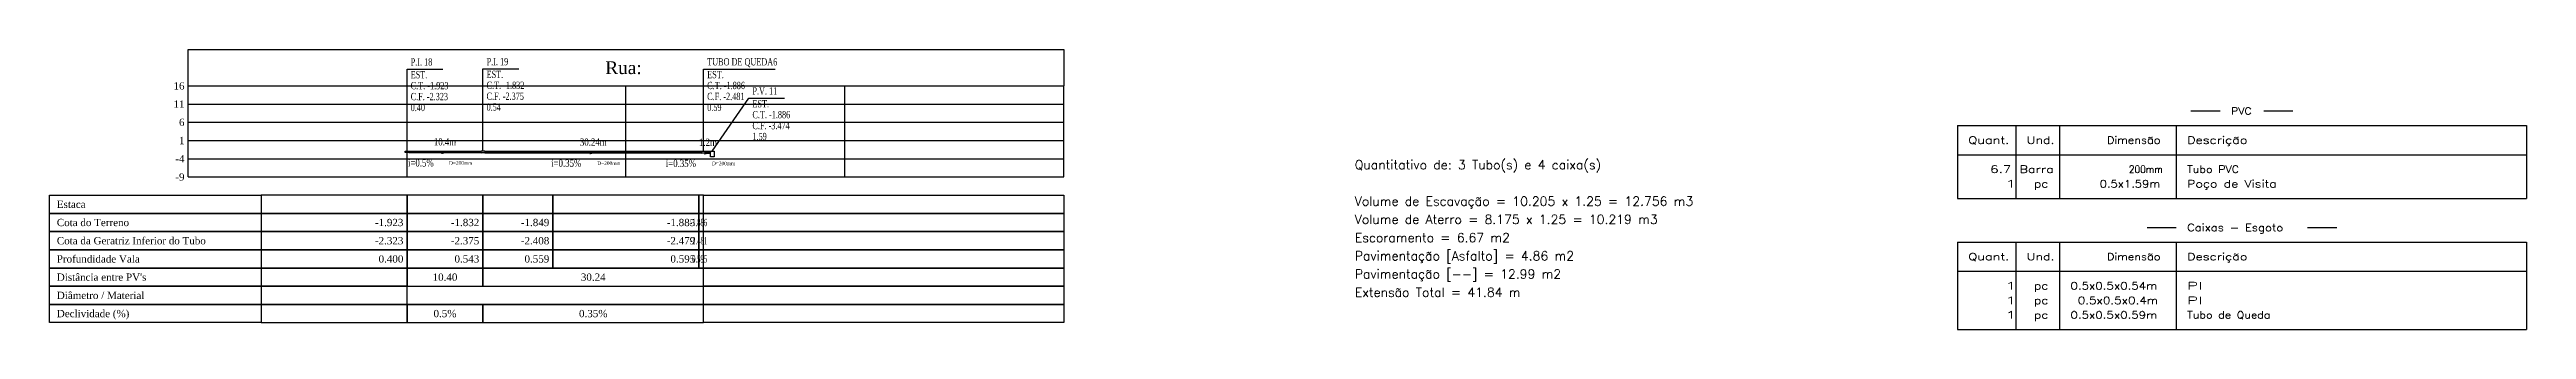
# Model space of a CAD drawing. Extents: x -44 to 14114764, y -20 to 289527804.
# Drawn here: x 359169.6 to 359509.1, y 7351351.1 to 7351389.5 of the extents above; entities that cross this region are included whole.
import ezdxf
from ezdxf.enums import TextEntityAlignment as Align

# ---------------------------------------------------------------- set-up
doc = ezdxf.new("R2010")
doc.units = 0
for name, color, linetype in [('LISTAGEM_LINHA', 7, 'Continuous'), ('LISTAGEM_TEXTO', 7, 'Continuous'), ('PS_IND_COMPRIMENTO', 7, 'Continuous'), ('PS_IND_DIAMETRO', 7, 'Continuous'), ('PS_IND_FLUXO', 3, 'Continuous'), ('PS_IND_INCLINACAO', 7, 'Continuous'), ('PS_PERFIL_CAIXAS', 7, 'Continuous'), ('PS_PERFIL_COTA_LIN', 7, 'Continuous'), ('PS_PERFIL_COTA_TXT', 5, 'Continuous'), ('PS_PERFIL_GRADE', 8, 'Continuous'), ('PS_PERFIL_TERRENO', 3, 'Continuous'), ('PS_PERFIL_TITULOS', 5, 'Continuous'), ('PS_PERFIL_TUBO', 7, 'Continuous'), ('PS_PONTOS_IDENTIFICACAO_LIN', 7, 'Continuous'), ('PS_PONTOS_IDENTIFICACAO_TXT', 7, 'Continuous')]:
    doc.layers.add(name, color=color, linetype=linetype)
doc.styles.add('ROMANS', font='ROMANS.shx', dxfattribs={"height": 2})
doc.styles.get("Standard").update_dxf_attribs({"font": 'times.ttf'})

msp = doc.modelspace()

# ---------------------------------------------------------------- texts
at = {"layer": 'LISTAGEM_TEXTO', "style": 'ROMANS'}
for s, width, p in [('PVC', 1.105263, (359468.558, 7351380.57)), ('Quant.', 1.298969, (359432.558, 7351376.57)), ('Und.', 1.272727, (359440.558, 7351376.57)), ('Dimensão', 1.135135, (359451.558, 7351376.57)), ('Descrição', 1.277027, (359462.558, 7351376.57)), ('6.7', 1.340426, (359435.558, 7351372.57)), ('1', 1.909091, (359437.558, 7351370.57)), ('Barra', 1.296296, (359439.558, 7351372.57)), ('pc', 1.235294, (359441.558, 7351370.57)), ('0.5x1.59m', 1.159509, (359450.558, 7351370.57)), ('200mm', 0.905172, (359454.558, 7351372.57)), ('Tubo PVC', 1.112583, (359462.558, 7351372.57)), ('Poço de Visita', 1.25641, (359462.558, 7351370.57)), ('Caixas - Esgoto', 1.162362, (359462.558, 7351364.57)), ('Quant.', 1.298969, (359432.558, 7351360.57)), ('Und.', 1.272727, (359440.558, 7351360.57)), ('Dimensão', 1.135135, (359451.558, 7351360.57)), ('Descrição', 1.277027, (359462.558, 7351360.57)), ('1', 1.909091, (359437.558, 7351356.57)), ('pc', 1.235294, (359441.558, 7351356.57)), ('0.5x0.5x0.54m', 1.186957, (359446.558, 7351356.57)), ('PI', 1.68, (359462.558, 7351356.57)), ('1', 1.909091, (359437.558, 7351354.57)), ('pc', 1.235294, (359441.558, 7351354.57)), ('0.5x0.5x0.4m', 1.2, (359447.558, 7351354.57)), ('PI', 1.68, (359462.558, 7351354.57)), ('1', 1.909091, (359437.558, 7351352.57)), ('pc', 1.235294, (359441.558, 7351352.57)), ('0.5x0.5x0.59m', 1.186957, (359446.558, 7351352.57)), ('Tubo de Queda', 1.114286, (359462.558, 7351352.57))]:
    msp.add_text(s, height=1, dxfattribs=dict(at, width=width)).set_placement(p)
at = {"layer": 'LISTAGEM_TEXTO', "color": 7, "style": 'ROMANS'}
for s, p in [('Quantitativo de: 3 Tubo(s) e 4 caixa(s)', (359348.463, 7351373.062)), ('Volume de Escavação = 10.205 x 1.25 = 12.756 m3', (359348.463, 7351368.062)), ('Volume de Aterro = 8.175 x 1.25 = 10.219 m3', (359348.463, 7351365.562)), ('Escoramento = 6.67 m2', (359348.463, 7351363.062)), ('Pavimentação [Asfalto] = 4.86 m2', (359348.463, 7351360.562)), ('Pavimentação [--] = 12.99 m2', (359348.463, 7351358.062)), ('Extensão Total = 41.84 m', (359348.463, 7351355.562))]:
    msp.add_text(s, height=1.25, dxfattribs=at).set_placement(p)
at = {"layer": 'PS_IND_COMPRIMENTO', "width": 0.8}
for s, rotation, p in [('10.4m', 359.84959, (359223.769, 7351376.839)), ('30.24m', 359.89808, (359244.088, 7351376.799)), ('1.2m', 359.82811, (359259.809, 7351376.772))]:
    msp.add_text(s, height=1, rotation=rotation, dxfattribs=at).set_placement(p, align=Align.MIDDLE_CENTER)
at = {"layer": 'PS_IND_DIAMETRO', "width": 0.8}
for rotation, p in [(359.84959, (359225.911, 7351373.933)), (359.89808, (359246.233, 7351373.896)), (359.82811, (359261.95, 7351373.866))]:
    msp.add_text('D=200mm', height=0.5, rotation=rotation, dxfattribs=at).set_placement(p, align=Align.MIDDLE_CENTER)
at = {"layer": 'PS_IND_INCLINACAO', "width": 0.8}
for s, rotation, p in [('i=0.5%', 359.84959, (359220.461, 7351373.948)), ('i=0.35%', 359.89808, (359240.383, 7351373.906)), ('i=0.35%', 359.82811, (359256.1, 7351373.883))]:
    msp.add_text(s, height=1, rotation=rotation, dxfattribs=at).set_placement(p, align=Align.MIDDLE_CENTER)
at = {"layer": 'PS_PERFIL_COTA_TXT'}
for s, p in [('Estaca', (359170.563, 7351368.263)), ('Cota do Terreno', (359170.563, 7351365.763)), ('Profundidade Vala', (359170.563, 7351360.763)), ('Cota da Geratriz Inferior do Tubo', (359170.563, 7351363.263)), ("Distância entre PV's", (359170.563, 7351358.263)), ('Diâmetro / Material', (359170.563, 7351355.763)), ('Declividade (%)', (359170.563, 7351353.263))]:
    msp.add_text(s, height=1, dxfattribs=at).set_placement(p, align=Align.MIDDLE_LEFT)
for s, p in [('-1.923', (359218.063, 7351365.763)), ('-1.832', (359228.467, 7351365.763)), ('-1.849', (359238.063, 7351365.763)), ('-1.885', (359258.063, 7351365.763)), ('-2.323', (359218.063, 7351363.263)), ('0.400', (359218.063, 7351360.763)), ('-2.375', (359228.467, 7351363.263)), ('0.543', (359228.467, 7351360.763)), ('-2.408', (359238.063, 7351363.263)), ('0.559', (359238.063, 7351360.763)), ('-2.479', (359258.063, 7351363.263)), ('0.595', (359258.063, 7351360.763))]:
    msp.add_text(s, height=1, dxfattribs=at).set_placement(p, align=Align.MIDDLE_RIGHT)
at = {"layer": 'PS_PERFIL_COTA_TXT', "width": 0.5}
for s, p in [('-1.886', (359259.704, 7351365.763)), ('-2.481', (359259.704, 7351363.263)), ('0.595', (359259.704, 7351360.763))]:
    msp.add_text(s, height=1, dxfattribs=at).set_placement(p, align=Align.MIDDLE_RIGHT)
at = {"layer": 'PS_PERFIL_COTA_TXT'}
for s, p in [('10.40', (359223.765, 7351358.263)), ('30.24', (359244.086, 7351358.263)), ('0.5%', (359223.765, 7351353.263)), ('0.35%', (359244.086, 7351353.263))]:
    msp.add_text(s, height=1, dxfattribs=at).set_placement(p, align=Align.MIDDLE_CENTER)
at = {"layer": 'PS_PERFIL_TITULOS'}
msp.add_text('Rua: ', height=1.75, dxfattribs=at).set_placement((359248.563, 7351387.013), align=Align.MIDDLE_CENTER)
at = {"layer": 'PS_PONTOS_IDENTIFICACAO_TXT', "width": 0.7}
for s, p in [('P.I. 18', (359219.063, 7351387.302)), ('P.I. 19', (359229.467, 7351387.348)), ('TUBO DE QUEDA6', (359259.704, 7351387.32)), ('EST. ', (359219.063, 7351385.552)), ('C.T. -1.923', (359219.063, 7351384.052)), ('EST. ', (359229.467, 7351385.598)), ('C.T. -1.832', (359229.467, 7351384.098)), ('EST. ', (359259.704, 7351385.57)), ('C.T. -1.886', (359259.704, 7351384.07)), ('0.40', (359219.063, 7351381.052)), ('C.F. -2.323', (359219.063, 7351382.552)), ('0.54', (359229.467, 7351381.098)), ('C.F. -2.375', (359229.467, 7351382.598)), ('0.59', (359259.704, 7351381.07)), ('C.F. -2.481', (359259.704, 7351382.57)), ('P.V. 11', (359265.904, 7351383.32)), ('EST. ', (359265.904, 7351381.57)), ('C.T. -1.886', (359265.904, 7351380.07)), ('C.F. -3.474', (359265.904, 7351378.57)), ('1.59', (359265.904, 7351377.07))]:
    msp.add_text(s, height=1, dxfattribs=at).set_placement(p)

# ---------------------------------------------------------------- blocks, each defined once
blk = doc.blocks.new('*U1879')
at = {"layer": 'PS_PERFIL_GRADE', "linetype": 'Continuous'}
for p, q in [((0, 0), (0, 12.5)), ((0, 12.5), (120, 12.5)), ((30, 0), (30, 12.5)), ((60, 0), (60, 12.5)), ((90, 0), (90, 12.5)), ((120, 0), (120, 12.5)), ((0, 10), (120, 10)), ((0, 7.5), (120, 7.5)), ((0, 5), (120, 5)), ((0, 2.5), (120, 2.5)), ((0, 0), (120, 0))]:
    blk.add_line(p, q, dxfattribs=at)
blk.add_lwpolyline([(0, 12.5), (0, 17.5), (120, 17.5), (120, 12.5)], dxfattribs=at)
at = {"layer": 'PS_PERFIL_GRADE'}
for s, p in [('16', (-0.5, 12.5)), ('11', (-0.5, 10)), ('6', (-0.5, 7.5)), ('1', (-0.5, 5)), ('-4', (-0.5, 2.5)), ('-9', (-0.5, 0))]:
    blk.add_text(s, height=1, dxfattribs=at).set_placement(p, align=Align.MIDDLE_RIGHT)

# ---------------------------------------------------------------- linework, layer by layer
at = {"layer": 'LISTAGEM_LINHA'}
for p, q in [((359463.058, 7351381.07), (359467.058, 7351381.07)), ((359473.058, 7351381.07), (359477.058, 7351381.07)), ((359431.058, 7351379.07), (359509.058, 7351379.07)), ((359431.058, 7351379.07), (359431.058, 7351369.07)), ((359439.058, 7351379.07), (359439.058, 7351369.07)), ((359445.058, 7351379.07), (359445.058, 7351369.07)), ((359461.058, 7351379.07), (359461.058, 7351369.07)), ((359509.058, 7351379.07), (359509.058, 7351369.07)), ((359431.058, 7351375.07), (359509.058, 7351375.07)), ((359431.058, 7351369.07), (359509.058, 7351369.07)), ((359457.058, 7351365.07), (359461.058, 7351365.07)), ((359479.058, 7351365.07), (359483.058, 7351365.07)), ((359431.058, 7351363.07), (359509.058, 7351363.07)), ((359431.058, 7351363.07), (359431.058, 7351351.07)), ((359439.058, 7351363.07), (359439.058, 7351351.07)), ((359445.058, 7351363.07), (359445.058, 7351351.07)), ((359461.058, 7351363.07), (359461.058, 7351351.07)), ((359509.058, 7351363.07), (359509.058, 7351351.07)), ((359431.058, 7351359.07), (359509.058, 7351359.07)), ((359431.058, 7351351.07), (359509.058, 7351351.07))]:
    msp.add_line(p, q, dxfattribs=at)
at = {"layer": 'PS_IND_FLUXO'}
for points in [[(359223.265, 7351375.39, 0.5, 0, 0), (359224.265, 7351375.388, 0, 0, 0)], [(359243.586, 7351375.35, 0.5, 0, 0), (359244.586, 7351375.349, 0, 0, 0)], [(359259.304, 7351375.323, 0.5, 0, 0), (359260.304, 7351375.32, 0, 0, 0)]]:
    msp.add_lwpolyline(points, format="xyseb", dxfattribs=at)
at = {"layer": 'PS_PERFIL_CAIXAS', "linetype": 'Continuous'}
for points in [[(359218.313, 7351375.552), (359218.813, 7351375.552), (359218.813, 7351375.352), (359218.313, 7351375.352)], [(359228.717, 7351375.598), (359229.217, 7351375.598), (359229.217, 7351375.326), (359228.717, 7351375.326)], [(359258.954, 7351375.57), (359259.454, 7351375.57), (359259.454, 7351375.273), (359258.954, 7351375.273)], [(359260.154, 7351375.57), (359260.654, 7351375.57), (359260.654, 7351374.777), (359260.154, 7351374.777)]]:
    msp.add_lwpolyline(points, close=True, dxfattribs=at)
at = {"layer": 'PS_PERFIL_COTA_LIN', "linetype": 'Continuous'}
for points in [[(359198.563, 7351369.513), (359198.563, 7351367.013), (359169.563, 7351367.013), (359169.563, 7351369.513)], [(359198.563, 7351369.513), (359198.563, 7351367.013), (359218.563, 7351367.013), (359218.563, 7351369.513)], [(359218.563, 7351369.513), (359218.563, 7351367.013), (359228.967, 7351367.013), (359228.967, 7351369.513)], [(359228.967, 7351369.513), (359228.967, 7351367.013), (359238.563, 7351367.013), (359238.563, 7351369.513)], [(359238.563, 7351369.513), (359238.563, 7351367.013), (359258.563, 7351367.013), (359258.563, 7351369.513)], [(359258.563, 7351369.513), (359258.563, 7351367.013), (359259.204, 7351367.013), (359259.204, 7351369.513)], [(359308.563, 7351369.513), (359308.563, 7351367.013), (359259.204, 7351367.013), (359259.204, 7351369.513)], [(359198.563, 7351367.013), (359198.563, 7351364.513), (359169.563, 7351364.513), (359169.563, 7351367.013)], [(359198.563, 7351364.513), (359198.563, 7351362.013), (359169.563, 7351362.013), (359169.563, 7351364.513)], [(359198.563, 7351367.013), (359198.563, 7351364.513), (359218.563, 7351364.513), (359218.563, 7351367.013)], [(359198.563, 7351364.513), (359198.563, 7351362.013), (359218.563, 7351362.013), (359218.563, 7351364.513)], [(359218.563, 7351367.013), (359218.563, 7351364.513), (359228.967, 7351364.513), (359228.967, 7351367.013)], [(359218.563, 7351364.513), (359218.563, 7351362.013), (359228.967, 7351362.013), (359228.967, 7351364.513)], [(359228.967, 7351367.013), (359228.967, 7351364.513), (359238.563, 7351364.513), (359238.563, 7351367.013)], [(359228.967, 7351364.513), (359228.967, 7351362.013), (359238.563, 7351362.013), (359238.563, 7351364.513)], [(359238.563, 7351367.013), (359238.563, 7351364.513), (359258.563, 7351364.513), (359258.563, 7351367.013)], [(359238.563, 7351364.513), (359238.563, 7351362.013), (359258.563, 7351362.013), (359258.563, 7351364.513)], [(359258.563, 7351367.013), (359258.563, 7351364.513), (359259.204, 7351364.513), (359259.204, 7351367.013)], [(359258.563, 7351364.513), (359258.563, 7351362.013), (359259.204, 7351362.013), (359259.204, 7351364.513)], [(359308.563, 7351367.013), (359308.563, 7351364.513), (359259.204, 7351364.513), (359259.204, 7351367.013)], [(359308.563, 7351364.513), (359308.563, 7351362.013), (359259.204, 7351362.013), (359259.204, 7351364.513)], [(359198.563, 7351362.013), (359198.563, 7351359.513), (359169.563, 7351359.513), (359169.563, 7351362.013)], [(359198.563, 7351362.013), (359198.563, 7351359.513), (359218.563, 7351359.513), (359218.563, 7351362.013)], [(359218.563, 7351362.013), (359218.563, 7351359.513), (359228.967, 7351359.513), (359228.967, 7351362.013)], [(359228.967, 7351362.013), (359228.967, 7351359.513), (359238.563, 7351359.513), (359238.563, 7351362.013)], [(359238.563, 7351362.013), (359238.563, 7351359.513), (359258.563, 7351359.513), (359258.563, 7351362.013)], [(359258.563, 7351362.013), (359258.563, 7351359.513), (359259.204, 7351359.513), (359259.204, 7351362.013)], [(359308.563, 7351362.013), (359308.563, 7351359.513), (359259.204, 7351359.513), (359259.204, 7351362.013)], [(359198.563, 7351359.513), (359198.563, 7351357.013), (359169.563, 7351357.013), (359169.563, 7351359.513)], [(359198.563, 7351359.513), (359198.563, 7351357.013), (359218.563, 7351357.013), (359218.563, 7351359.513)], [(359218.563, 7351359.513), (359218.563, 7351357.013), (359228.967, 7351357.013), (359228.967, 7351359.513)], [(359228.967, 7351359.513), (359228.967, 7351357.013), (359259.204, 7351357.013), (359259.204, 7351359.513)], [(359308.563, 7351359.513), (359308.563, 7351357.013), (359259.204, 7351357.013), (359259.204, 7351359.513)], [(359198.563, 7351357.013), (359198.563, 7351354.513), (359169.563, 7351354.513), (359169.563, 7351357.013)], [(359198.563, 7351354.513), (359198.563, 7351352.013), (359169.563, 7351352.013), (359169.563, 7351354.513)], [(359198.563, 7351357.013), (359198.563, 7351354.513), (359218.563, 7351354.513), (359218.563, 7351357.013)], [(359198.563, 7351354.513), (359198.563, 7351352.013), (359218.563, 7351352.013), (359218.563, 7351354.513)], [(359218.563, 7351354.513), (359218.563, 7351352.013), (359228.967, 7351352.013), (359228.967, 7351354.513)], [(359228.967, 7351354.513), (359228.967, 7351352.013), (359259.204, 7351352.013), (359259.204, 7351354.513)], [(359308.563, 7351357.013), (359308.563, 7351354.513), (359259.204, 7351354.513), (359259.204, 7351357.013)], [(359308.563, 7351354.513), (359308.563, 7351352.013), (359259.204, 7351352.013), (359259.204, 7351354.513)]]:
    msp.add_lwpolyline(points, close=True, dxfattribs=at)
for points in [[(359218.563, 7351359.513), (359228.967, 7351359.513)], [(359238.563, 7351359.513), (359258.563, 7351359.513)], [(359258.563, 7351359.513), (359259.204, 7351359.513)], [(359198.563, 7351357.013), (359218.563, 7351357.013)], [(359198.563, 7351354.513), (359218.563, 7351354.513)], [(359218.563, 7351357.013), (359228.967, 7351357.013)], [(359218.563, 7351357.013), (359228.967, 7351357.013)], [(359218.563, 7351354.513), (359228.967, 7351354.513)], [(359218.563, 7351354.513), (359228.967, 7351354.513)], [(359228.967, 7351357.013), (359238.563, 7351357.013)], [(359228.967, 7351354.513), (359238.563, 7351354.513)], [(359238.563, 7351357.013), (359258.563, 7351357.013)], [(359238.563, 7351357.013), (359258.563, 7351357.013)], [(359238.563, 7351354.513), (359258.563, 7351354.513)], [(359238.563, 7351354.513), (359258.563, 7351354.513)], [(359258.563, 7351357.013), (359259.204, 7351357.013)], [(359258.563, 7351357.013), (359259.204, 7351357.013)], [(359258.563, 7351354.513), (359259.204, 7351354.513)], [(359258.563, 7351354.513), (359259.204, 7351354.513)], [(359218.563, 7351352.013), (359228.967, 7351352.013)], [(359238.563, 7351352.013), (359258.563, 7351352.013)], [(359258.563, 7351352.013), (359259.204, 7351352.013)]]:
    msp.add_lwpolyline(points, dxfattribs=at)
at = {"layer": 'PS_PERFIL_TERRENO', "linetype": 'Continuous'}
msp.add_lwpolyline([(359218.563, 7351375.552), (359228.967, 7351375.598), (359259.204, 7351375.57), (359260.404, 7351375.57)], dxfattribs=at)
at = {"layer": 'PS_PERFIL_TUBO', "linetype": 'Continuous'}
for points in [[(359218.813, 7351375.352), (359228.717, 7351375.326), (359228.717, 7351375.426), (359218.813, 7351375.452)], [(359229.217, 7351375.326), (359258.954, 7351375.273), (359258.954, 7351375.373), (359229.217, 7351375.426)], [(359259.454, 7351375.273), (359260.154, 7351375.271), (359260.154, 7351375.371), (359259.454, 7351375.373)]]:
    msp.add_lwpolyline(points, close=True, dxfattribs=at)
at = {"layer": 'PS_PONTOS_IDENTIFICACAO_LIN', "linetype": 'Continuous'}
for points in [[(359218.563, 7351375.552), (359218.563, 7351386.802), (359223.463, 7351386.802)], [(359228.967, 7351375.598), (359228.967, 7351386.848), (359233.867, 7351386.848)], [(359259.204, 7351375.57), (359259.204, 7351386.82), (359269.004, 7351386.82)], [(359260.404, 7351375.57), (359265.404, 7351382.82), (359270.304, 7351382.82)]]:
    msp.add_lwpolyline(points, dxfattribs=at)

# ---------------------------------------------------------------- block references
at = {"layer": 'PS_PERFIL_GRADE'}
msp.add_blockref('*U1879', (359188.563, 7351372.013), dxfattribs=at)

msp.set_redraw_order([(e.dxf.handle, doc.entitydb.next_handle()) for e in msp.query("TEXT MTEXT ATTDEF DIMENSION ARC_DIMENSION")])  # texts and dimensions are drawn at this point

doc.saveas('drawing.dxf')
